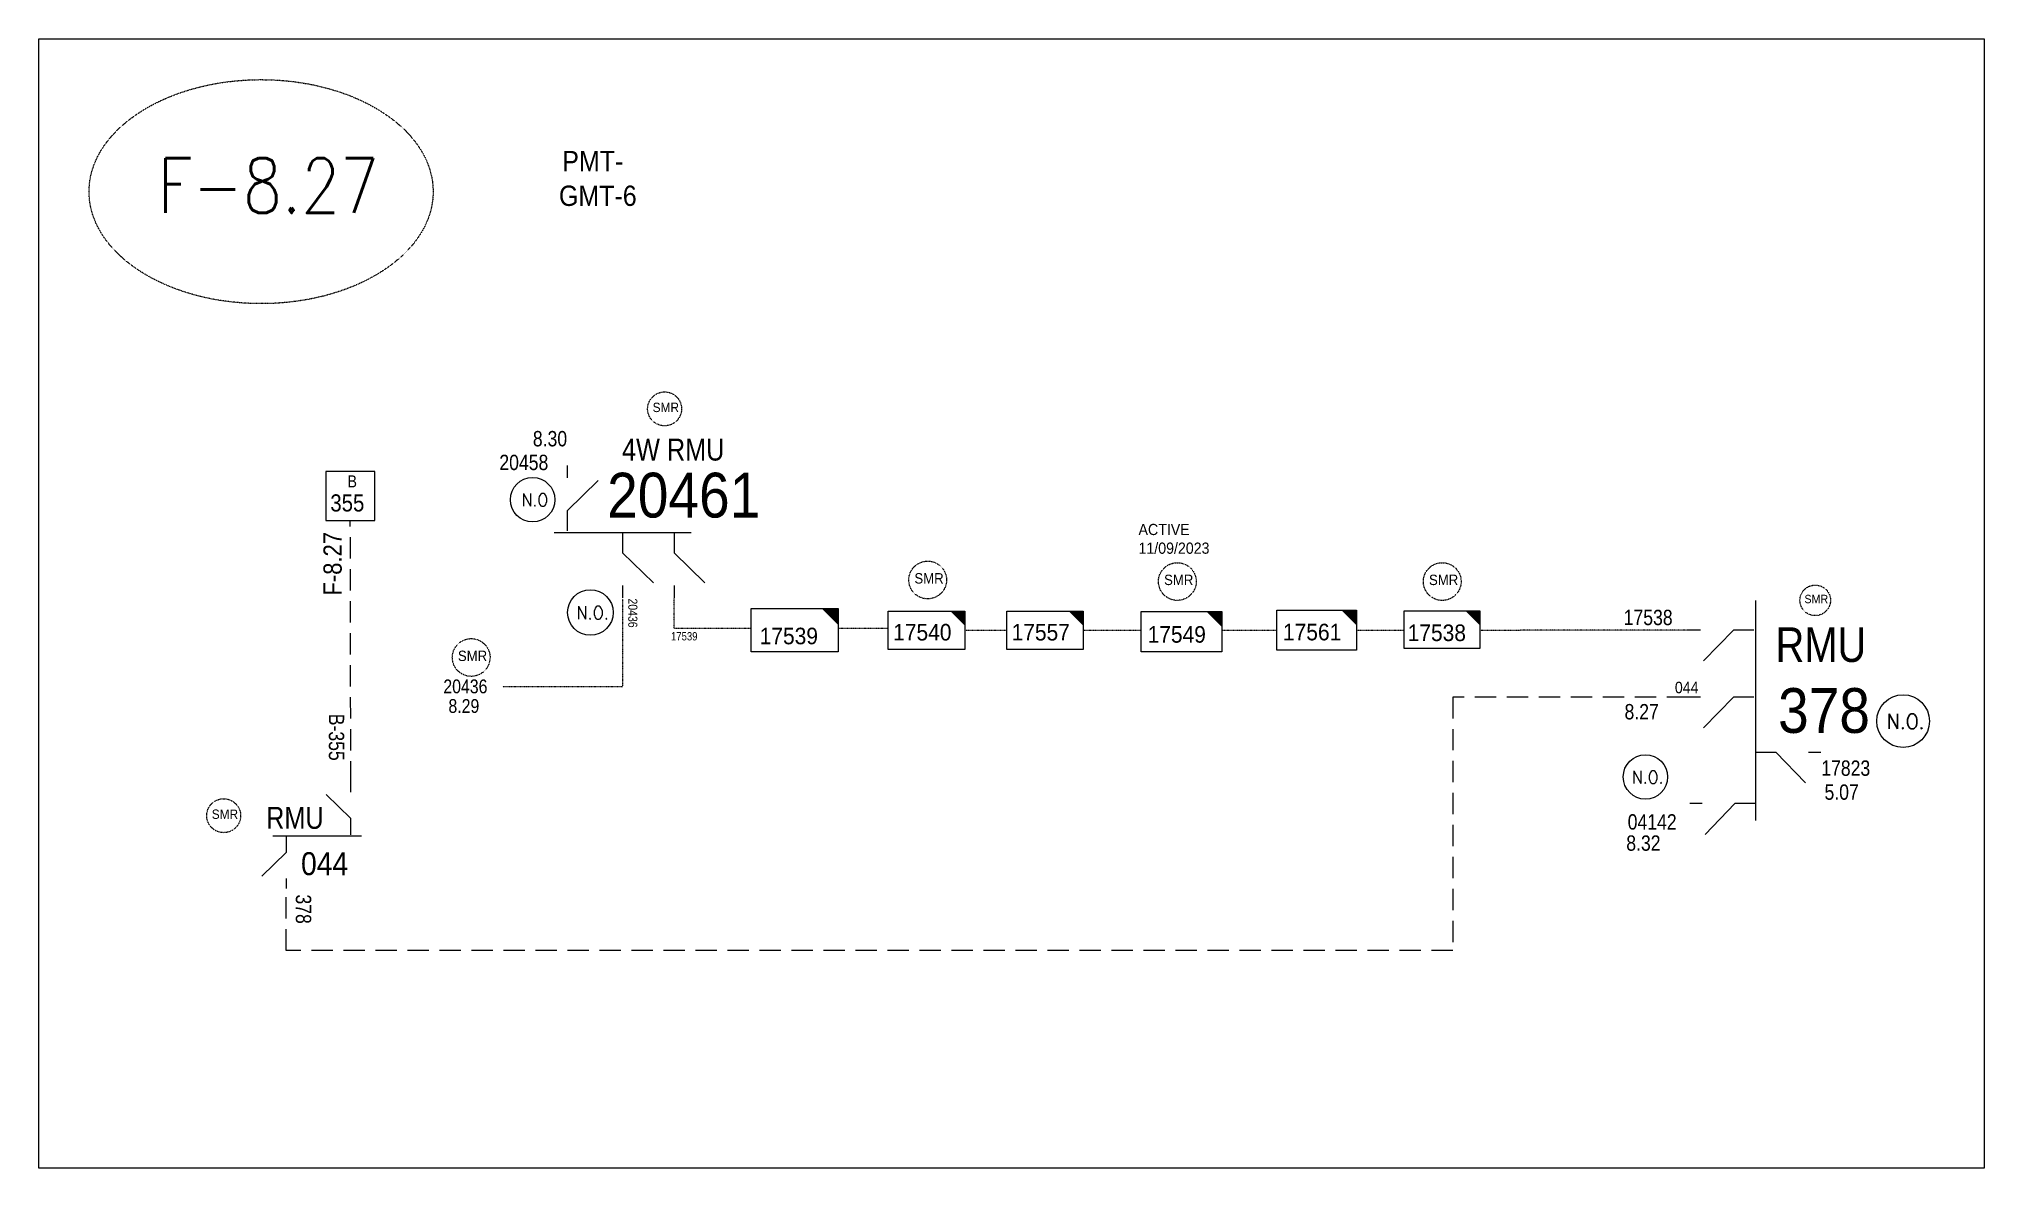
# Model space of a CAD drawing. Header units: metres. Extents: x 65984 to 144644, y -19036 to 23726.
# Drawn here: x 96251 to 97097, y -3153 to -2661 of the extents above; entities that cross this region are included whole.
import ezdxf
from ezdxf.enums import TextEntityAlignment as Align

# ---------------------------------------------------------------- set-up
doc = ezdxf.new("R2010")
doc.units = ezdxf.units.M
doc.header["$MEASUREMENT"] = 0
for name, pattern in [('DGN Style 2', [0.023128, 0, -0.023128]), ('DGN Style 3', [0.013877, 0, -0.013877]), ('HIDDEN2', [2381.25, 1587.5, -793.75])]:
    doc.linetypes.add(name, pattern=pattern)
doc.layers.get('0').update_dxf_attribs({"color": 95, "lineweight": 40})
for name, color, linetype, lineweight in [('d_eos', 111, 'Continuous', 40), ('d_eos no', 121, 'Continuous', 40), ('d_switch', 95, 'Continuous', 40), ('d_tf no', 6, 'Continuous', 40), ('d_ug cable', 95, 'Continuous', 40), ('d_unit sub', 7, 'Continuous', 40), ('FDR  1  05', 172, 'Continuous', 40), ('FDR  5  07', 6, 'Continuous', 40), ('fedr no', 95, 'Continuous', 40), ('GRID STATION  04', 7, 'Continuous', 40), ('Level 37', 7, 'Continuous', 0), ('O H MAIN FEEDER', 4, 'Continuous', 100), ('SW N O', 114, 'Continuous', 30)]:
    doc.layers.add(name, color=color, linetype=linetype, lineweight=lineweight)
doc.styles.add('NASKHF', font='naskhf.shx', dxfattribs={"height": 8})
doc.styles.add('Style-Arial', font='arial.ttf')
doc.styles.add('Style-ENGINEERING', font='ENGINEERING.shx')
doc.styles.add('Style-msdefault', font='msdefault.shx')
doc.styles.add('Style-STANDARD', font='STANDARD.shx')

msp = doc.modelspace()

# ---------------------------------------------------------------- texts
at = {"layer": 'd_eos no', "color": 7, "linetype": 'Continuous', "lineweight": 13, "style": 'Style-Arial', "width": 0.88}
for s, p in [('PMT-', (96478.86, -2710.07)), ('GMT-6', (96477.43, -2725.16))]:
    msp.add_text(s, height=8.843, dxfattribs=at).set_placement(p, align=Align.TOP_LEFT)
at = {"layer": 'd_eos no', "color": 2, "linetype": 'Continuous', "lineweight": 13, "style": 'Style-Arial', "width": 0.88}
for s, p in [('20461', (96498.4, -2850.1)), ('378', (97007.77, -2943.81))]:
    msp.add_text(s, height=19.487, dxfattribs=at).set_placement(p, align=Align.TOP_LEFT)
at = {"layer": 'd_eos no', "color": 7, "linetype": 'Continuous', "lineweight": 140, "ltscale": 0.666667, "style": 'Style-Arial', "width": 0.88}
msp.add_text('044', height=5, dxfattribs=at).set_placement((96962.88, -2946.04))
at = {"layer": 'd_eos no', "color": 2, "linetype": 'Continuous', "lineweight": 140, "style": 'Style-Arial', "width": 0.88}
msp.add_text('044', height=10, dxfattribs=at).set_placement((96365.23, -3025.2))
at = {"layer": 'd_switch', "color": 191, "linetype": 'Continuous', "lineweight": 13, "style": 'Style-ENGINEERING', "width": 0.857143}
msp.add_text('8.30', height=6.684, dxfattribs=at).set_placement((96466.07, -2831.94), align=Align.TOP_LEFT)
at = {"layer": 'd_switch', "color": 7, "linetype": 'Continuous', "lineweight": 13, "style": 'Style-ENGINEERING', "width": 0.857143}
for s, p in [('20458', (96451.5, -2842.27)), ('17538', (96940.59, -2909.73)), ('17823', (97026.55, -2975.29)), ('04142', (96942.34, -2998.67))]:
    msp.add_text(s, height=6.684, dxfattribs=at).set_placement(p, align=Align.TOP_LEFT)
at = {"layer": 'd_switch', "color": 30, "linetype": 'Continuous', "lineweight": 13, "style": 'Style-msdefault', "width": 0.9}
msp.add_text('F-8.27', height=7.96, rotation=90, dxfattribs=at).set_placement((96374.97, -2875.87), align=Align.TOP_RIGHT)
at = {"layer": 'd_switch', "color": 7, "linetype": 'Continuous', "lineweight": 13, "ltscale": 0.720764, "style": 'Style-ENGINEERING', "width": 0.857143}
msp.add_text('20436', height=3.979, rotation=270, dxfattribs=at).set_placement((96511.55, -2904.82), align=Align.TOP_LEFT)
at = {"layer": 'd_switch', "color": 30, "linetype": 'Continuous', "lineweight": 13, "ltscale": 0.693726, "style": 'Style-ENGINEERING', "width": 0.857143}
msp.add_text('17539', height=3.613, dxfattribs=at).set_placement((96526.17, -2919.45), align=Align.TOP_LEFT)
at = {"layer": 'd_switch', "color": 2, "linetype": 'Continuous', "lineweight": 13, "style": 'Style-ENGINEERING', "width": 0.857143}
for s, height, p in [('20436', 6.016, (96427.14, -2940.05)), ('8.27', 6.684, (96940.97, -2950.74)), ('5.07', 6.684, (97027.96, -2985.72)), ('8.32', 6.684, (96941.73, -3007.9))]:
    msp.add_text(s, height=height, dxfattribs=at).set_placement(p, align=Align.TOP_LEFT)
at = {"layer": 'd_switch', "color": 55, "linetype": 'Continuous', "lineweight": 13, "style": 'Style-ENGINEERING', "width": 0.857143}
msp.add_text('8.29', height=6.016, dxfattribs=at).set_placement((96429.36, -2948.59), align=Align.TOP_LEFT)
at = {"layer": 'd_tf no', "color": 1, "linetype": 'Continuous', "lineweight": 40, "style": 'Style-msdefault', "width": 0.945946}
for height, p in [(4.076, (96518.19, -2819.62)), (4.529, (96632.06, -2893.78)), (4.529, (96740.67, -2894.45)), (4.529, (96855.91, -2894.45)), (3.668, (97019.25, -2903.21)), (4.529, (96433.47, -2927.5)), (4.076, (96326.39, -2996.63))]:
    msp.add_text('SMR', height=height, dxfattribs=at).set_placement(p, align=Align.TOP_LEFT)
at = {"layer": 'd_tf no', "color": 30, "linetype": 'Continuous', "lineweight": 13, "style": 'Style-msdefault', "width": 0.945946}
for s, p in [('17539', (96564.75, -2917.53)), ('17557', (96674.33, -2915.88))]:
    msp.add_text(s, height=7.21, dxfattribs=at).set_placement(p, align=Align.TOP_LEFT)
at = {"layer": 'd_tf no', "color": 2, "linetype": 'Continuous', "lineweight": 13, "style": 'Style-msdefault', "width": 0.945946}
msp.add_text('17540', height=7.21, dxfattribs=at).set_placement((96622.82, -2915.88), align=Align.TOP_LEFT)
at = {"layer": 'd_tf no', "color": 111, "linetype": 'Continuous', "lineweight": 13, "style": 'Style-msdefault', "width": 0.945946}
msp.add_text('17549', height=7.21, dxfattribs=at).set_placement((96733.49, -2916.84), align=Align.TOP_LEFT)
at = {"layer": 'd_tf no', "color": 121, "linetype": 'Continuous', "lineweight": 13, "insert": (96729.55, -2872.35), "char_height": 4.8755, "attachment_point": 1, "style": 'NASKHF'}
msp.add_mtext('\\Fmsdefault;\\H1x;\\W0.945946;ACTIVE\\P11/09/2023', dxfattribs=at)
at = {"layer": 'FDR  5  07', "color": 30, "linetype": 'DGN Style 3', "lineweight": 13, "style": 'Style-msdefault', "width": 0.945946}
msp.add_text('17561', height=7.227, dxfattribs=at).set_placement((96792.35, -2915.8), align=Align.TOP_LEFT)
at = {"layer": 'FDR  5  07', "color": 2, "linetype": 'DGN Style 3', "lineweight": 13, "style": 'Style-msdefault', "width": 0.945946}
msp.add_text('17538', height=7.21, dxfattribs=at).set_placement((96846.63, -2916.13), align=Align.TOP_LEFT)
at = {"layer": 'fedr no', "color": 6, "linetype": 'Continuous', "lineweight": 13, "style": 'Style-STANDARD', "width": 0.909091}
msp.add_text('F-8.27', height=23.786, dxfattribs=at).set_placement((96350.99, -2725.16), align=Align.MIDDLE_CENTER)
at = {"layer": 'GRID STATION  04', "color": 30, "linetype": 'Continuous', "lineweight": 13, "style": 'Style-msdefault', "width": 0.888889}
for s, height, p in [('B', 5.22, (96385.43, -2856.46)), ('355', 7.455, (96377.98, -2866.96))]:
    msp.add_text(s, height=height, dxfattribs=at).set_placement(p)
at = {"layer": 'Level 37', "color": 2, "linetype": 'Continuous', "lineweight": 13, "style": 'Style-msdefault', "width": 0.86}
msp.add_text('4W RMU', height=9.549, rotation=0.00037, dxfattribs=at).set_placement((96549.41, -2835.25), align=Align.TOP_RIGHT)
at = {"layer": 'Level 37', "color": 2, "linetype": 'Continuous', "lineweight": 13, "ltscale": 1.270088, "style": 'Style-msdefault', "width": 0.86}
msp.add_text('RMU', height=15.059, rotation=359.99963, dxfattribs=at).set_placement((97046.11, -2932.44), align=Align.RIGHT)
at = {"layer": 'Level 37', "color": 7, "linetype": 'Continuous', "lineweight": 13, "style": 'Style-ENGINEERING', "width": 0.857143}
for s, p in [('B-355', (96384.01, -2954.96)), ('378', (96369.65, -3033.59))]:
    msp.add_text(s, height=6.684, rotation=270, dxfattribs=at).set_placement(p, align=Align.TOP_LEFT)
at = {"layer": 'Level 37', "color": 2, "linetype": 'Continuous', "lineweight": 13, "style": 'Style-msdefault', "width": 0.86}
msp.add_text('RMU', height=9.549, rotation=359.99963, dxfattribs=at).set_placement((96375.06, -3005.03), align=Align.RIGHT)

# ---------------------------------------------------------------- blocks, each defined once
blk = doc.blocks.new('*U1289')
at = {"layer": 'd_eos', "color": 2, "linetype": 'Continuous', "lineweight": 13, "ltscale": 1.056836}
for p, q in [((-10.92, 12.05), (-10.92, 14.82)), ((-10.92, 4.75), (-4.06, 11.41)), ((-10.93, 0.2), (-10.93, 4.75)), ((-13.93, -0.16), (10.87, -0.16)), ((7.07, -0.16), (7.07, -4.72)), ((7.08, -4.72), (13.94, -11.38)), ((7.07, -12.02), (7.07, -14.78))]:
    blk.add_line(p, q, dxfattribs=at)
at = {"layer": 'd_ug cable', "color": 2, "linetype": 'DGN Style 2', "lineweight": 13, "extrusion": (0, 0, -1), "flags": 128}
blk.add_lwpolyline([(-7.07, -14.78), (-7.07, -14.78)], close=True, dxfattribs=at)
blk = doc.blocks.new('TF_8')
at = {"color": 0, "linetype": 'ByBlock', "lineweight": -2}
blk.add_line((6.3, 4.95), (9.9, 1.35), dxfattribs=at)
blk.add_3dface([(-10.1, 4.95), (9.9, 4.95), (9.9, -5.05), (-10.1, -5.05)], dxfattribs=at)
blk = doc.blocks.new('exist.us-1000kva')
at = {"color": 0, "linetype": 'ByBlock', "lineweight": -2, "flags": 128}
blk.add_lwpolyline([(39.99, 12.92), (32.8, 20), (40, 20)], close=True, dxfattribs=at)
at = {"color": 0, "linetype": 'ByBlock', "lineweight": -2, "extrusion": (0, 0, -1)}
blk.add_solid([(-39.99, 12.92), (-32.8, 20), (-40, 20)], dxfattribs=at)
at = {"color": 0, "linetype": 'ByBlock', "lineweight": -2, "xscale": 2, "yscale": 2}
blk.add_blockref('TF_8', (20.2, 10.1), dxfattribs=at)
blk = doc.blocks.new('*U3637')
at = {"layer": 'SW N O', "color": 3, "lineweight": 13, "ltscale": 0.426762}
blk.add_circle((0, 0), 16.8, dxfattribs=at)
at = {"layer": 'SW N O', "color": 3, "lineweight": 13, "style": 'Style-STANDARD'}
blk.add_text('N.O.', height=9.6, dxfattribs=at).set_placement((1.7, -0.2), align=Align.MIDDLE_CENTER)
blk = doc.blocks.new('*U3846')
at = {"layer": 'SW N O', "color": 80, "lineweight": 13, "ltscale": 0.426762}
blk.add_circle((0, 0), 16.8, dxfattribs=at)
at = {"layer": 'SW N O', "color": 80, "lineweight": 13, "style": 'Style-STANDARD'}
blk.add_text('N.O.', height=9.6, dxfattribs=at).set_placement((1.7, -0.2), align=Align.MIDDLE_CENTER)
blk = doc.blocks.new('*U3847')
at = {"layer": 'SW N O', "color": 3, "lineweight": 13, "ltscale": 0.39177}
blk.add_circle((0, 0), 16.8, dxfattribs=at)
at = {"layer": 'SW N O', "color": 3, "lineweight": 13, "style": 'Style-STANDARD'}
blk.add_text('N.O', height=9.6, dxfattribs=at).set_placement((1.7, -0.2), align=Align.MIDDLE_CENTER)
blk = doc.blocks.new('*U4074')
at = {"layer": 'SW N O', "color": 3, "lineweight": 13, "ltscale": 0.426762}
blk.add_circle((0, 0), 16.8, dxfattribs=at)
at = {"layer": 'SW N O', "color": 3, "lineweight": 13, "style": 'Style-STANDARD'}
blk.add_text('N.O.', height=9.6, dxfattribs=at).set_placement((1.7, -0.2), align=Align.MIDDLE_CENTER)

# ---------------------------------------------------------------- linework, layer by layer
at = {"layer": 'd_eos', "color": 2, "linetype": 'Continuous', "lineweight": 13, "ltscale": 1.219067}
for p, q in [((96481.15, -2852.3), (96481.15, -2846.91)), ((96481.15, -2866.52), (96494.52, -2853.54)), ((96481.14, -2875.4), (96481.14, -2866.52)), ((96475.3, -2876.1), (96534.93, -2876.1)), ((96505.11, -2876.1), (96505.11, -2884.98)), ((96527.53, -2876.1), (96527.53, -2884.98)), ((96505.12, -2884.98), (96518.49, -2897.97)), ((96527.53, -2884.98), (96540.9, -2897.96)), ((96505.11, -2899.2), (96505.11, -2904.59)), ((96527.53, -2899.2), (96527.53, -2904.59)), ((96997.89, -2905.76), (96997.89, -3001.46)), ((96974.09, -2918.63), (96968.7, -2918.63)), ((96988.31, -2918.64), (96975.33, -2932.01)), ((96997.19, -2918.63), (96988.31, -2918.63)), ((96974.09, -2947.68), (96968.7, -2947.68)), ((96988.31, -2947.69), (96975.33, -2961.06)), ((96997.19, -2947.68), (96988.31, -2947.68)), ((96997.89, -2971.65), (97006.77, -2971.65)), ((97006.77, -2971.66), (97019.75, -2985.03)), ((97020.99, -2971.65), (97026.38, -2971.65)), ((96974.8, -2994.07), (96969.4, -2994.07)), ((96989.01, -2994.07), (96976.03, -3007.44)), ((96997.89, -2994.07), (96989.01, -2994.07))]:
    msp.add_line(p, q, dxfattribs=at)
at = {"layer": 'd_ug cable', "color": 30, "linetype": 'DGN Style 3', "lineweight": 13}
for p, q in [((96505.07, -2904.93), (96505.07, -2942.88)), ((96620.71, -2917.93), (96598.95, -2917.93)), ((96653.97, -2918.63), (96672.22, -2918.63)), ((96705.49, -2918.63), (96730.64, -2918.63)), ((96765.73, -2918.63), (96789.66, -2918.63)), ((96824.37, -2918.63), (96845.14, -2918.63)), ((96878.02, -2918.64), (96895.58, -2918.64)), ((96452.96, -2943.11), (96505.07, -2943.11))]:
    msp.add_line(p, q, dxfattribs=at)
at = {"layer": 'd_ug cable', "color": 30, "linetype": 'HIDDEN2', "lineweight": 13, "ltscale": 0.005846}
for points in [[(96386.89, -2984.84), (96386.67, -2870.85)], [(96968.7, -2947.68), (96866.24, -2947.68), (96866.24, -3057.92), (96358.82, -3057.92), (96358.82, -3031.01)]]:
    msp.add_lwpolyline(points, dxfattribs=at)
at = {"layer": 'd_ug cable', "color": 30, "linetype": 'DGN Style 3', "lineweight": 13, "flags": 128}
for points in [[(96561.11, -2917.93), (96527.53, -2917.93), (96527.53, -2904.59)], [(96971.39, -2918.63), (96895.58, -2918.64)]]:
    msp.add_lwpolyline(points, dxfattribs=at)
at = {"layer": 'd_ug cable', "color": 2, "linetype": 'DGN Style 3', "lineweight": 13}
for centre, radius in [((96523.39, -2822.31), 7.39), ((96637.83, -2896.76), 8.21), ((96746.44, -2897.44), 8.21), ((96861.68, -2897.44), 8.21), ((97023.93, -2905.63), 6.65), ((96439.25, -2930.48), 8.21), ((96331.58, -2999.32), 7.39)]:
    msp.add_circle(centre, radius, dxfattribs=at)
at = {"layer": 'fedr no', "color": 82, "linetype": 'DGN Style 3', "lineweight": 13, "true_color": 0x1dc70e}
msp.add_ellipse((96347.86, -2727.79), major_axis=(74.83, 0), ratio=0.651175, dxfattribs=at)
at = {"layer": 'GRID STATION  04', "color": 30, "linetype": 'Continuous', "lineweight": 13, "ltscale": 0.853483, "flags": 128}
msp.add_lwpolyline([(96397.33, -2870.85), (96397.33, -2849.55), (96376.02, -2849.55), (96376.02, -2870.85)], close=True, dxfattribs=at)
at = {"layer": 'O H MAIN FEEDER', "color": 140, "linetype": 'Continuous', "lineweight": 13, "flags": 128}
msp.add_lwpolyline([(96251.2, -2661.33), (97097.39, -2661.33), (97097.39, -3152.66), (96251.2, -3152.66)], close=True, dxfattribs=at)

# ---------------------------------------------------------------- block references
at = {"layer": 'd_eos', "color": 2, "linetype": 'Continuous', "lineweight": 13, "ltscale": 1.056836, "extrusion": (0, 0, -1), "xscale": 1.55971818194606, "yscale": 1.55971818194606, "zscale": 1.55971818194606}
msp.add_blockref('*U1289', (-96369.85, -3007.95), dxfattribs=at)
at = {"layer": 'd_unit sub', "color": 30, "linetype": 'Continuous', "lineweight": 13, "xscale": 0.9459237711452405, "yscale": 0.9459237711452405, "zscale": 0.8316389266684207, "rotation": 359.9999999999999}
msp.add_blockref('exist.us-1000kva', (96561.11, -2928.09), dxfattribs=at)
at = {"layer": 'd_unit sub', "color": 2, "linetype": 'Continuous', "lineweight": 13, "xscale": 0.8772329699947626, "yscale": 0.8772329699947626, "zscale": 0.8316389266684207, "rotation": 359.9999999999999}
msp.add_blockref('exist.us-1000kva', (96730.64, -2928.09), dxfattribs=at)
at = {"layer": 'FDR  1  05', "color": 2, "linetype": 'Continuous', "lineweight": 13, "rotation": 359.9999999999999}
for p, xscale, yscale, zscale in [((96620.71, -2926.95), 0.8316389266684207, 0.8316389266684207, 0.8316389266684207), ((96845.14, -2926.64), 0.8221315366326909, 0.8221315366326909, 0.7484750340015786)]:
    msp.add_blockref('exist.us-1000kva', p, dxfattribs=dict(at, xscale=xscale, yscale=yscale, zscale=zscale))
at = {"layer": 'FDR  1  05', "color": 30, "linetype": 'Continuous', "lineweight": 13, "zscale": 0.8316389266684207, "rotation": 359.9999999999999}
for p, xscale, yscale in [((96672.22, -2926.95), 0.8316389266684207, 0.8316389266684207), ((96789.66, -2927.31), 0.8679875868693149, 0.8679875868693149)]:
    msp.add_blockref('exist.us-1000kva', p, dxfattribs=dict(at, xscale=xscale, yscale=yscale))
at = {"layer": 'SW N O', "color": 3, "lineweight": 13}
for name, p, xscale, yscale, zscale in [('*U3847', (96465.96, -2861.83), 0.57500690929254, 0.57500690929254, 0.57500690929254), ('*U3637', (96491.09, -2910.92), 0.590573920353413, 0.590573920353413, 0.590573920353413), ('*U4074', (97062.15, -2958.16), 0.6824580152245964, 0.6824580152245964, 0.6824580152245964)]:
    msp.add_blockref(name, p, dxfattribs=dict(at, xscale=xscale, yscale=yscale, zscale=zscale))
at = {"layer": 'SW N O', "color": 80, "lineweight": 13, "xscale": 0.57500690929254, "yscale": 0.57500690929254, "zscale": 0.57500690929254}
msp.add_blockref('*U3846', (96950.07, -2982.46), dxfattribs=at)

msp.set_redraw_order([(e.dxf.handle, doc.entitydb.next_handle()) for e in msp.query("TEXT MTEXT ATTDEF DIMENSION ARC_DIMENSION")])  # texts and dimensions are drawn at this point

doc.saveas('drawing.dxf')
